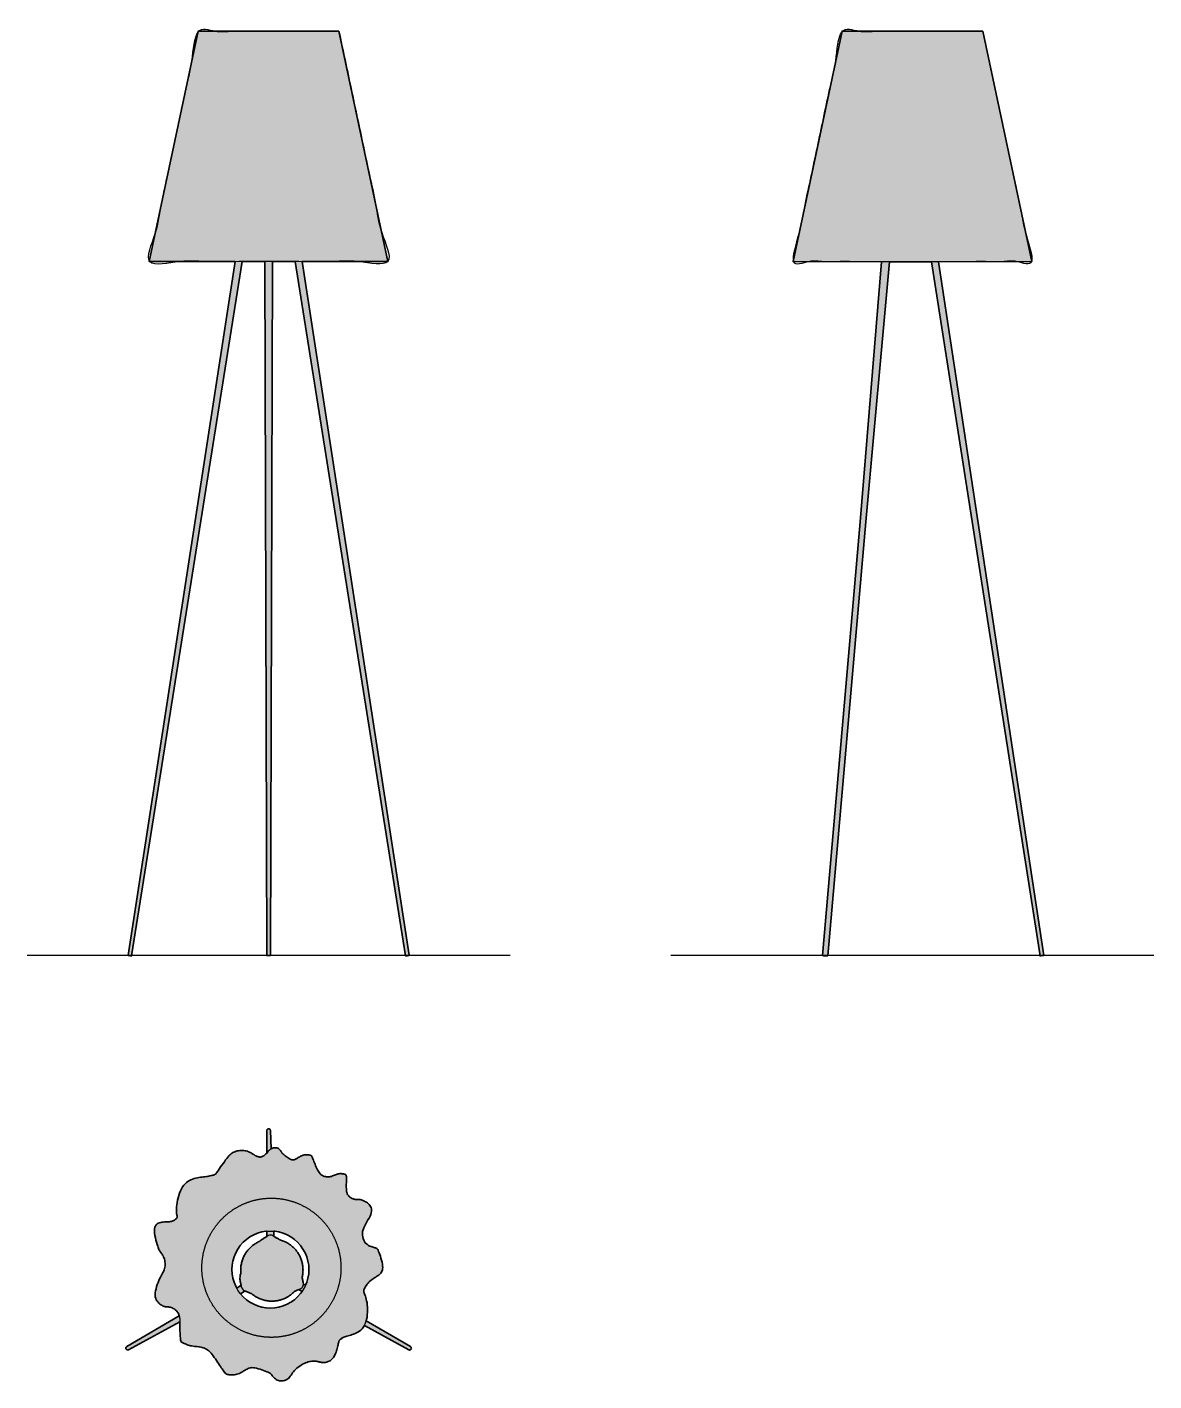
# Model space of a CAD drawing. Header units: millimetres. Extents: x 67 to 2239, y 62 to 2670.
import ezdxf

# ---------------------------------------------------------------- set-up
doc = ezdxf.new("R2010")
doc.units = ezdxf.units.MM
doc.layers.add('Blocks', color=7, linetype='Continuous')
doc.layers.add('Blocks$Fill', color=7, linetype='Continuous', true_color=0xffffff)
for name, color, linetype, lineweight, true_color in [('Blocks$Inner', 7, 'Continuous', 25, 0x007f00), ('Blocks$Outline', 7, 'Continuous', 35, 0xff3f3f), ('Groud', 7, 'Continuous', 25, 0x243775)]:
    doc.layers.add(name, color=color, linetype=linetype, lineweight=lineweight, true_color=true_color)

# ---------------------------------------------------------------- blocks, each defined once
blk = doc.blocks.new('Rosy Angelis Floor Lamp Top')
at = {"layer": 'Blocks$Fill'}
h = blk.add_hatch(color=256, dxfattribs=at)
h.paths.add_polyline_path([(274.6, 386.9), (273.4, 422.6), (273.2, 423.5), (272.7, 424.3), (272.1, 424.9), (271.3, 425.4), (270.4, 425.6), (269.5, 425.6), (268.6, 425.4), (267.8, 424.9), (267.2, 424.3), (266.7, 423.5), (266.5, 422.7), (266.5, 421.8), (266.5, 379.4), (263.3, 376), (261.9, 374.7), (260.5, 373.6), (259.1, 372.8), (257.8, 372.2), (256.5, 371.7), (255.2, 371.5), (254, 371.3), (252.7, 371.4), (251.5, 371.5), (250.3, 371.8), (249.1, 372.1), (247.9, 372.5), (246.8, 373), (245.8, 373.4), (244.9, 373.9), (244.1, 374.4), (243.4, 374.8), (242.8, 375.1), (242.3, 375.4), (239.7, 377.2), (237.6, 378.4), (236.3, 379.2), (234.7, 380), (233, 380.9), (231.1, 381.7), (229, 382.4), (226.9, 383.1), (224.5, 383.6), (222.1, 383.9), (219.6, 384), (217.1, 384), (214.6, 383.9), (212, 383.5), (209.6, 383.1), (207.2, 382.5), (205, 381.7), (202.9, 380.9), (200.9, 379.8), (199, 378.6), (197.1, 377.2), (195.3, 375.5), (193.3, 373.5), (191.4, 371.3), (189.3, 368.7), (187, 365.7), (182.2, 359), (170.2, 341.6), (169, 340.1), (168.1, 339), (167.2, 338.2), (166.4, 337.6), (165.6, 337.2), (164.7, 336.9), (163.6, 336.6), (160.7, 335.9), (156.9, 335.1), (152.4, 334.2), (147.3, 333.4), (135.7, 331.9), (132.6, 331.3), (129.5, 330.7), (126.4, 329.8), (123.3, 328.8), (120.2, 327.5), (117.2, 326), (114.4, 324.3), (111.6, 322.2), (108.9, 319.7), (106.4, 317), (104.1, 313.8), (101.9, 310.3), (100, 306.3), (98.3, 302), (96.8, 297.5), (95.5, 292.9), (94.4, 288.3), (93.6, 283.8), (92.9, 279.5), (92.5, 275.6), (92.2, 272.2), (92.2, 269.1), (92.3, 266.5), (92.5, 264.2), (92.7, 262.2), (93, 260.6), (93.3, 259.2), (93.7, 257.1), (93.8, 256.4), (93.8, 255.8), (93.7, 255.3), (93.6, 254.9), (93.3, 254.4), (92.8, 253.9), (92.2, 253.3), (91.5, 252.6), (90.6, 251.7), (89.6, 250.9), (88.4, 250), (87.1, 249.2), (85.6, 248.4), (84, 247.8), (82.3, 247.2), (80.4, 246.9), (78.3, 246.7), (76.2, 246.6), (69.2, 246.3), (66.8, 246.2), (64.3, 245.9), (61.9, 245.4), (59.5, 244.7), (57.3, 243.8), (55.2, 242.5), (53.4, 240.8), (51.9, 238.6), (50.8, 236), (50.2, 232.8), (50, 229), (50.3, 224.8), (50.9, 220.4), (51.8, 215.8), (52.8, 211.3), (53.9, 207.1), (55, 203.2), (56.1, 199.8), (56.9, 197.1), (57.7, 195), (58.3, 193.4), (58.9, 192.1), (59.5, 191.1), (60.2, 190.2), (60.9, 189.3), (62.5, 187.2), (63.5, 185.8), (64.5, 184.3), (65.6, 182.6), (66.7, 180.8), (67.6, 178.8), (68.5, 176.6), (69.3, 174.4), (69.8, 172), (70.2, 169.5), (70.5, 167), (70.5, 164.4), (70.4, 161.9), (70.1, 159.3), (69.5, 156.8), (68.8, 154.4), (67.9, 152.1), (66.9, 149.7), (65.7, 147.4), (59.9, 136.8), (58.3, 133.5), (56.8, 129.9), (55.3, 126), (54, 121.9), (52.9, 117.8), (52, 113.6), (51.4, 109.6), (51.2, 105.8), (51.5, 102.2), (52.3, 99), (53.5, 96.1), (55, 93.7), (56.8, 91.5), (58.6, 89.7), (60.5, 88.1), (62.3, 86.8), (63.9, 85.8), (65.2, 85), (66.3, 84.4), (67.3, 83.9), (68.2, 83.6), (69.1, 83.3), (70, 83.2), (71, 83.1), (75, 82.8), (76.7, 82.6), (78.5, 82.3), (80.3, 81.9), (82.2, 81.4), (84, 80.8), (85.9, 79.9), (87.6, 78.9), (89.3, 77.8), (90.8, 76.5), (92.3, 75.1), (93.6, 73.5), (94.7, 72), (95.8, 70.3), (96.6, 68.7), (97.2, 67.1), (97.7, 65.4), (97.8, 65.2), (-3.5, 6.1), (-4.2, 5.5), (-4.7, 4.8), (-5.1, 4), (-5.2, 3.1), (-5, 2.2), (-4.7, 1.3), (-4.1, 0.6), (-3.4, 0), (-2.6, -0.3), (-1.7, -0.4), (-0.8, -0.3), (0, 0), (98.6, 54), (99.4, 29.2), (99.8, 23.1), (100, 20.8), (100.2, 19), (100.6, 17.6), (101, 16.5), (101.6, 15.6), (102.4, 14.9), (103.3, 14.3), (104.4, 13.7), (105.7, 13), (107.2, 12.3), (108.9, 11.5), (110.8, 10.7), (112.8, 9.9), (115, 9.2), (117.2, 8.5), (119.6, 7.9), (122, 7.4), (124.5, 7), (127, 6.7), (136.9, 5.6), (139.3, 5.2), (141.6, 4.6), (143.9, 4), (146.1, 3.2), (148.2, 2.2), (150.3, 1.1), (152.5, -0.4), (154.6, -2), (156.7, -4), (158.9, -6.3), (161, -8.9), (163.2, -11.7), (165.3, -14.6), (167.5, -17.6), (183.1, -40.6), (185.2, -43.5), (186.1, -44.6), (186.9, -45.5), (187.6, -46.2), (188.3, -46.7), (189.1, -47.1), (190, -47.3), (191.1, -47.5), (192.3, -47.7), (193.8, -47.9), (195.6, -48.1), (197.5, -48.2), (199.6, -48.2), (201.9, -48.2), (204.2, -48), (206.6, -47.6), (209, -47), (211.3, -46.2), (213.7, -45.3), (216, -44.1), (218.2, -42.9), (220.4, -41.7), (226.5, -38), (228.4, -37), (230.3, -36.1), (232.1, -35.3), (234.1, -34.8), (236.1, -34.4), (238.4, -34.3), (240.8, -34.4), (243.6, -34.8), (246.7, -35.4), (250, -36.3), (253.5, -37.3), (257, -38.5), (260.4, -39.7), (263.5, -41), (266.4, -42.2), (268.9, -43.3), (270.8, -44.2), (272.2, -45), (273.4, -45.7), (274.2, -46.4), (274.9, -47), (275.5, -47.8), (276.1, -48.6), (277.7, -50.7), (278.7, -52), (280, -53.3), (281.4, -54.7), (283, -56), (284.7, -57.2), (286.6, -58.2), (288.7, -59), (290.9, -59.6), (293.2, -59.9), (295.6, -59.9), (298, -59.6), (300.4, -59.1), (302.7, -58.3), (304.8, -57.3), (306.8, -56), (308.6, -54.5), (310.1, -52.8), (311.6, -50.9), (313.1, -48.8), (316.1, -44.5), (317.8, -42.3), (319.7, -40), (322, -37.8), (324.4, -35.6), (327, -33.4), (329.8, -31.4), (332.7, -29.6), (335.5, -27.9), (338.4, -26.4), (341.2, -25.1), (343.9, -24.1), (346.4, -23.3), (348.8, -22.8), (351, -22.4), (353, -22.1), (354.8, -22), (356.4, -21.9), (357.8, -21.9), (359.8, -21.9), (360.6, -21.9), (361.3, -22), (362, -22.1), (362.8, -22.2), (363.6, -22.4), (368.7, -23.6), (370.4, -23.9), (372.1, -24.1), (374, -24.3), (375.8, -24.4), (377.7, -24.3), (379.6, -24.1), (381.5, -23.8), (383.3, -23.3), (385, -22.7), (386.7, -21.9), (388.3, -21), (389.9, -20), (391.3, -18.8), (392.7, -17.5), (393.9, -16.1), (395.1, -14.5), (396.2, -12.8), (397.2, -10.9), (398.1, -9), (399, -6.8), (399.9, -4.6), (400.6, -2.2), (401.4, 0.3), (402.1, 2.8), (403.8, 9.8), (405, 14.9), (405.3, 15.9), (405.6, 16.8), (405.9, 17.4), (406.2, 17.9), (406.5, 18.3), (406.9, 18.8), (407.5, 19.3), (408.1, 19.9), (408.9, 20.5), (409.8, 21.2), (410.8, 22), (412, 22.8), (413.4, 23.5), (415, 24.3), (416.7, 25), (418.7, 25.7), (420.9, 26.4), (431, 29.4), (433.7, 30.3), (436.5, 31.4), (439.4, 32.7), (442.2, 34.2), (444.9, 36), (447.5, 38), (450, 40.4), (452.3, 43.1), (454.4, 46.3), (454.6, 46.7), (539.9, 0), (540.7, -0.3), (541.6, -0.4), (542.5, -0.3), (543.3, 0), (544.1, 0.6), (544.6, 1.3), (545, 2.2), (545.1, 3.1), (545, 4), (544.6, 4.8), (544.1, 5.5), (543.4, 6.1), (458.1, 55.9), (458.7, 58.2), (459.6, 62.9), (460.2, 67.7), (460.5, 72.6), (460.6, 77.4), (460.4, 82), (460.1, 86.5), (459.6, 90.5), (458.9, 94.2), (458.1, 97.6), (457.3, 100.6), (456.4, 103.3), (455.6, 105.7), (453.7, 110.9), (453.4, 112), (453.2, 113), (453.2, 113.8), (453.3, 114.7), (453.6, 115.5), (454, 116.6), (454.7, 117.8), (455.4, 119.2), (456.3, 120.9), (457.4, 122.7), (458.7, 124.7), (460.1, 126.6), (461.7, 128.6), (463.4, 130.6), (465.3, 132.4), (467.4, 134.1), (469.6, 135.7), (471.9, 137.3), (478.8, 141.6), (480.9, 143), (482.9, 144.5), (484.6, 146), (486.1, 147.6), (487.4, 149.4), (488.4, 151.3), (489.2, 153.5), (489.6, 155.9), (489.8, 158.7), (489.7, 161.7), (489.2, 165.2), (488.5, 168.9), (487.6, 172.7), (486.5, 176.6), (485.4, 180.3), (484.2, 183.8), (483.1, 187), (482, 189.6), (481, 191.7), (480.2, 193.3), (479.3, 194.5), (478.3, 195.3), (477.3, 195.9), (476.2, 196.3), (474.8, 196.6), (471.5, 197.5), (469.5, 198.2), (467.3, 199), (465, 200), (462.7, 201.2), (460.4, 202.7), (458.3, 204.4), (456.3, 206.4), (454.6, 208.8), (453.2, 211.4), (452.1, 214.3), (451.3, 217.4), (450.8, 220.7), (450.8, 224.1), (451.2, 227.7), (452.1, 231.4), (453.5, 235.1), (455.2, 238.9), (457.2, 242.7), (459.4, 246.5), (463.6, 253.8), (465.4, 257.3), (466.8, 260.6), (467.8, 263.7), (468.3, 266.6), (468.3, 269.3), (468, 271.9), (467.4, 274.2), (466.4, 276.3), (465.2, 278.3), (463.8, 280.1), (462.1, 281.6), (460.4, 283.1), (458.5, 284.3), (456.7, 285.4), (454.8, 286.4), (453.1, 287.2), (451.5, 287.8), (450.1, 288.4), (449, 288.8), (448, 289.1), (447.2, 289.3), (446.4, 289.4), (445.7, 289.5), (445, 289.5), (444.2, 289.5), (441.1, 289.5), (439.8, 289.5), (438.5, 289.6), (437, 289.8), (435.6, 290), (434.1, 290.4), (432.6, 290.8), (431.1, 291.5), (429.7, 292.2), (428.4, 293), (427.1, 293.9), (425.9, 294.9), (424.8, 296), (423.8, 297.1), (423, 298.2), (422.2, 299.3), (421.6, 300.5), (421.1, 301.8), (420.6, 303.1), (420.3, 304.7), (420.1, 306.4), (419.9, 308.4), (419.8, 310.7), (419.7, 313.2), (419.7, 318.9), (419.8, 331.9), (419.8, 333.6), (419.6, 335), (419.4, 336), (419.1, 336.8), (418.6, 337.4), (418, 337.9), (417.2, 338.2), (416.3, 338.4), (415.3, 338.7), (414, 338.9), (412.7, 339.2), (411.2, 339.3), (409.6, 339.4), (407.9, 339.4), (406.1, 339.2), (404.3, 338.9), (402.4, 338.5), (400.6, 337.8), (398.7, 337.1), (392.9, 334.9), (391, 334.2), (389, 333.7), (387, 333.4), (385, 333.2), (383.1, 333.2), (381.2, 333.3), (379.3, 333.7), (377.4, 334.2), (375.7, 334.8), (374, 335.7), (372.4, 336.7), (370.9, 337.8), (369.5, 339.2), (368.1, 340.8), (366.8, 342.6), (365.6, 344.5), (364.3, 346.7), (363.1, 349.1), (361.8, 351.8), (360.6, 354.5), (358.2, 360.2), (353.8, 371.3), (353.2, 372.5), (352.6, 373.4), (352.1, 374.1), (351.4, 374.6), (350.7, 374.9), (349.9, 375.1), (349, 375.3), (347.9, 375.4), (346.6, 375.6), (345.2, 375.7), (343.6, 375.8), (341.9, 375.7), (340.2, 375.6), (338.5, 375.4), (336.7, 375), (335, 374.4), (333.3, 373.7), (331.6, 372.9), (330, 372), (328.4, 371.1), (322.8, 367.6), (321.5, 367), (320.3, 366.5), (319, 366.1), (317.7, 365.9), (316.4, 366), (314.9, 366.2), (313.3, 366.7), (311.5, 367.5), (309.6, 368.5), (307.6, 369.7), (305.6, 371), (303.7, 372.3), (302, 373.6), (300.3, 374.9), (299, 376), (297.9, 376.9), (297.1, 377.6), (296.5, 378.3), (296, 378.8), (295.7, 379.4), (295.3, 379.9), (294.1, 382), (293.5, 382.9), (292.8, 383.9), (292, 384.9), (291, 385.9), (290, 386.8), (288.8, 387.6), (287.5, 388.3), (286, 388.8), (284.5, 389.2), (282.9, 389.3), (281.2, 389.3), (279.5, 389), (277.7, 388.5), (276, 387.7)], flags=0)
h.paths.add_polyline_path([(224.8, 113.4), (231, 110.6), (231.5, 110.4), (233.4, 109.5), (233.6, 109.5), (234, 109.3), (234.4, 109.2), (235.4, 108.8), (237, 108.4), (237.6, 107.8), (239, 106.7), (240.5, 105.5), (242.1, 104.4), (243.6, 103.3), (245.3, 102.3), (246.9, 101.4), (248.6, 100.5), (250.4, 99.6), (252.1, 98.8), (253.9, 98), (255.8, 97.4), (257.7, 96.7), (259.6, 96.1), (261.5, 95.6), (263.5, 95.1), (265.4, 94.7), (267.3, 94.4), (269.3, 94.2), (271.2, 94), (273.1, 93.8), (275.1, 93.8), (277, 93.7), (278.9, 93.8), (280.8, 93.9), (282.7, 94.1), (284.6, 94.3), (286.4, 94.6), (288.3, 95), (290.1, 95.4), (291.9, 95.8), (293.7, 96.3), (295.5, 96.9), (297.3, 97.5), (299, 98.2), (300.7, 99), (302.4, 99.7), (304.1, 100.6), (305.7, 101.5), (307.3, 102.4), (308.9, 103.4), (310.4, 104.4), (311.9, 105.5), (313.4, 106.6), (314.9, 107.8), (316.3, 109), (317.6, 110.3), (319, 111.6), (319.5, 112.2), (320.1, 112.4), (328.1, 116.1), (334.5, 112.6), (331.4, 108.3), (325.9, 102.1), (319.7, 96.6), (312.9, 91.7), (305.6, 87.7), (297.9, 84.5), (289.9, 82.2), (281.7, 80.8), (273.4, 80.4), (265.1, 80.8), (256.8, 82.2), (248.8, 84.5), (241.2, 87.7), (233.9, 91.7), (227.1, 96.6), (220.9, 102.1), (215.9, 107.7)], flags=0)
h.paths.add_polyline_path([(266.8, 218.6), (258.7, 213.5), (258.6, 213.4), (256.8, 212.3), (256.6, 212.2), (256.5, 212.1), (256.5, 212.1), (255.1, 211.1), (253.5, 209.7), (252.8, 209), (251.7, 208.6), (250.1, 207.8), (248.4, 207), (246.8, 206.1), (245.2, 205.1), (243.6, 204.1), (242, 203.1), (240.5, 202), (239, 200.9), (237.6, 199.7), (236.2, 198.5), (234.8, 197.2), (233.5, 195.9), (232.2, 194.6), (230.9, 193.2), (229.7, 191.7), (228.5, 190.2), (227.4, 188.7), (226.3, 187.1), (225.3, 185.5), (224.3, 183.9), (223.4, 182.2), (222.5, 180.5), (221.7, 178.7), (220.9, 177), (220.2, 175.1), (219.5, 173.3), (218.9, 171.4), (218.3, 169.5), (217.8, 167.5), (217.4, 165.6), (217, 163.6), (216.7, 161.7), (216.5, 159.7), (216.3, 157.8), (216.2, 155.9), (216.2, 154), (216.3, 150.1), (216.4, 148.2), (216.5, 147.9), (216.5, 147.8), (216.5, 147.8), (216.5, 147.7), (216.5, 147.7), (216.5, 147.6), (216.5, 147.6), (216.5, 147.5), (216.4, 147.4), (216.4, 147.4), (216.1, 146.5), (216.1, 146.4), (216.1, 146.3), (216, 145.9), (215.4, 143.8), (215, 141.9), (214.8, 140.4), (214.7, 138.2), (214.7, 136), (214.9, 134), (214.9, 133.9), (214.9, 133.8), (214.9, 133.7), (215.2, 131.5), (215.7, 129.4), (215.8, 129.1), (216.1, 128), (216.8, 124.3), (208.5, 118.7), (206.5, 122.4), (203.3, 130.1), (201, 138.1), (199.6, 146.3), (199.1, 154.6), (199.6, 162.9), (201, 171.1), (203.3, 179.1), (206.5, 186.8), (210.5, 194.1), (215.3, 200.9), (220.9, 207.1), (227.1, 212.7), (233.9, 217.5), (241.2, 221.5), (248.8, 224.7), (256.8, 227), (265.1, 228.4), (266.7, 228.5)], flags=0)
h.paths.add_polyline_path([(337.1, 126.6), (337.1, 126.6), (336.8, 128.9), (336.5, 130.5), (334.6, 139.8), (334.6, 140), (335.1, 142), (335.4, 143.9), (335.7, 145.8), (335.9, 147.8), (336.1, 149.7), (336.2, 151.7), (336.3, 153.6), (336.2, 155.5), (336.1, 157.4), (336, 159.3), (335.8, 161.2), (335.5, 163), (335.2, 164.9), (334.8, 166.7), (334.4, 168.6), (333.9, 170.4), (333.4, 172.2), (332.8, 173.9), (332.1, 175.7), (331.4, 177.4), (330.7, 179.1), (329.8, 180.8), (329, 182.4), (328.1, 184), (327.1, 185.6), (326.1, 187.2), (325, 188.7), (323.9, 190.2), (322.8, 191.7), (321.6, 193.1), (320.3, 194.5), (319, 195.9), (317.7, 197.2), (316.3, 198.5), (314.9, 199.7), (313.4, 200.9), (311.9, 202), (310.4, 203.1), (308.8, 204.2), (307.2, 205.2), (305.5, 206.2), (303.8, 207.1), (302.1, 207.9), (300.3, 208.7), (298.5, 209.5), (296.7, 210.2), (294.8, 210.8), (292.9, 211.4), (292.4, 211.6), (292.2, 211.7), (291.4, 212), (291, 212.3), (290.5, 212.5), (290.1, 212.7), (289.7, 213), (288.9, 213.5), (287.4, 214.3), (286.5, 214.8), (280.2, 218.6), (279.9, 228.5), (281.7, 228.4), (289.9, 227), (297.9, 224.7), (305.6, 221.5), (312.9, 217.5), (319.7, 212.7), (325.9, 207.1), (331.4, 200.9), (336.2, 194.1), (340.3, 186.8), (343.5, 179.1), (345.8, 171.1), (347.2, 162.9), (347.6, 154.6), (347.2, 146.3), (345.8, 138.1), (343.5, 130.1), (341, 124.3)], flags=0)
at = {"layer": 'Blocks$Inner'}
for points in [[(274.6, 386.9), (273.4, 422.6), (273.2, 423.5), (272.7, 424.3), (272.1, 424.9), (271.3, 425.4), (270.4, 425.6), (269.5, 425.6), (268.6, 425.4), (267.8, 424.9), (267.2, 424.3), (266.7, 423.5), (266.5, 422.7), (266.5, 421.8), (266.5, 379.4)], [(266.7, 228.5), (266.8, 218.6)], [(280.2, 218.6), (279.9, 228.5)], [(216.8, 124.3), (208.5, 118.7)], [(215.9, 107.7), (224.8, 113.4)], [(328.1, 116.1), (334.5, 112.6)], [(341, 124.3), (337.1, 126.6)], [(98.6, 54), (0, 0), (-0.8, -0.3), (-1.7, -0.4), (-2.6, -0.3), (-3.4, 0), (-4.1, 0.6), (-4.7, 1.3), (-5, 2.2), (-5.2, 3.1), (-5.1, 4), (-4.7, 4.8), (-4.2, 5.5), (-3.5, 6.1), (97.8, 65.2)], [(454.6, 46.7), (539.9, 0), (540.7, -0.3), (541.6, -0.4), (542.5, -0.3), (543.3, 0), (544.1, 0.6), (544.6, 1.3), (545, 2.2), (545.1, 3.1), (545, 4), (544.6, 4.8), (544.1, 5.5), (543.4, 6.1), (458.1, 55.9)]]:
    blk.add_lwpolyline(points, dxfattribs=at)
for points in [[(50.2, 232.8), (50, 229), (50.3, 224.8), (50.9, 220.4), (51.8, 215.8), (52.8, 211.3), (53.9, 207.1), (55, 203.2), (56.1, 199.8), (56.9, 197.1), (57.7, 195), (58.3, 193.4), (58.9, 192.1), (59.5, 191.1), (60.2, 190.2), (60.9, 189.3), (61.6, 188.3), (62.5, 187.2), (63.5, 185.8), (64.5, 184.3), (65.6, 182.6), (66.7, 180.8), (67.6, 178.8), (68.5, 176.6), (69.3, 174.4), (69.8, 172), (70.2, 169.5), (70.5, 167), (70.5, 164.4), (70.4, 161.9), (70.1, 159.3), (69.5, 156.8), (68.8, 154.4), (67.9, 152.1), (66.9, 149.7), (65.7, 147.4), (64.3, 145), (62.9, 142.5), (61.4, 139.7), (59.9, 136.8), (58.3, 133.5), (56.8, 129.9), (55.3, 126), (54, 121.9), (52.9, 117.8), (52, 113.6), (51.4, 109.6), (51.2, 105.8), (51.5, 102.2), (52.3, 99), (53.5, 96.1), (55, 93.7), (56.8, 91.5), (58.6, 89.7), (60.5, 88.1), (62.3, 86.8), (63.9, 85.8), (65.2, 85), (66.3, 84.4), (67.3, 83.9), (68.2, 83.6), (69.1, 83.3), (70, 83.2), (71, 83.1), (72.2, 83), (73.5, 82.9), (75, 82.8), (76.7, 82.6), (78.5, 82.3), (80.3, 81.9), (82.2, 81.4), (84, 80.8), (85.9, 79.9), (87.6, 78.9), (89.3, 77.8), (90.8, 76.5), (92.3, 75.1), (93.6, 73.5), (94.7, 72), (95.8, 70.3), (96.6, 68.7), (97.2, 67.1), (97.7, 65.4), (98.1, 63.7), (98.3, 61.7), (98.5, 59.6), (98.6, 57.2), (98.6, 54.6), (98.7, 51.5), (98.7, 48.1), (98.8, 44.4), (98.9, 40.5), (99.1, 36.6), (99.2, 32.8), (99.4, 29.2), (99.6, 25.9), (99.8, 23.1), (100, 20.8), (100.2, 19), (100.6, 17.6), (101, 16.5), (101.6, 15.6), (102.4, 14.9), (103.3, 14.3), (104.4, 13.7), (105.7, 13), (107.2, 12.3), (108.9, 11.5), (110.8, 10.7), (112.8, 9.9), (115, 9.2), (117.2, 8.5), (119.6, 7.9), (122, 7.4), (124.5, 7), (127, 6.7), (129.5, 6.5), (132, 6.2), (134.5, 5.9), (136.9, 5.6), (139.3, 5.2), (141.6, 4.6), (143.9, 4), (146.1, 3.2), (148.2, 2.2), (150.3, 1.1), (152.5, -0.4), (154.6, -2), (156.7, -4), (158.9, -6.3), (161, -8.9), (163.2, -11.7), (165.3, -14.6), (167.5, -17.6), (169.5, -20.7), (171.6, -23.7), (173.5, -26.6), (175.4, -29.4), (177.1, -32), (178.8, -34.5), (180.4, -36.7), (181.8, -38.8), (183.1, -40.6), (184.2, -42.2), (185.2, -43.5), (186.1, -44.6), (186.9, -45.5), (187.6, -46.2), (188.3, -46.7), (189.1, -47.1), (190, -47.3), (191.1, -47.5), (192.3, -47.7), (193.8, -47.9), (195.6, -48.1), (197.5, -48.2), (199.6, -48.2), (201.9, -48.2), (204.2, -48), (206.6, -47.6), (209, -47), (211.3, -46.2), (213.7, -45.3), (216, -44.1), (218.2, -42.9), (220.4, -41.7), (222.5, -40.4), (224.6, -39.2), (226.5, -38), (228.4, -37), (230.3, -36.1), (232.1, -35.3), (234.1, -34.8), (236.1, -34.4), (238.4, -34.3), (240.8, -34.4), (243.6, -34.8), (246.7, -35.4), (250, -36.3), (253.5, -37.3), (257, -38.5), (260.4, -39.7), (263.5, -41), (266.4, -42.2), (268.9, -43.3), (270.8, -44.2), (272.2, -45), (273.4, -45.7), (274.2, -46.4), (274.9, -47), (275.5, -47.8), (276.1, -48.6), (276.8, -49.6), (277.7, -50.7), (278.7, -52), (280, -53.3), (281.4, -54.7), (283, -56), (284.7, -57.2), (286.6, -58.2), (288.7, -59), (290.9, -59.6), (293.2, -59.9), (295.6, -59.9), (298, -59.6), (300.4, -59.1), (302.7, -58.3), (304.8, -57.3), (306.8, -56), (308.6, -54.5), (310.1, -52.8), (311.6, -50.9), (313.1, -48.8), (314.5, -46.7), (316.1, -44.5), (317.8, -42.3), (319.7, -40), (322, -37.8), (324.4, -35.6), (327, -33.4), (329.8, -31.4), (332.7, -29.6), (335.5, -27.9), (338.4, -26.4), (341.2, -25.1), (343.9, -24.1), (346.4, -23.3), (348.8, -22.8), (351, -22.4), (353, -22.1), (354.8, -22), (356.4, -21.9), (357.8, -21.9), (358.9, -21.9), (359.8, -21.9), (360.6, -21.9), (361.3, -22), (362, -22.1), (362.8, -22.2), (363.6, -22.4), (364.6, -22.7), (365.8, -23), (367.2, -23.3), (368.7, -23.6), (370.4, -23.9), (372.1, -24.1), (374, -24.3), (375.8, -24.4), (377.7, -24.3), (379.6, -24.1), (381.5, -23.8), (383.3, -23.3), (385, -22.7), (386.7, -21.9), (388.3, -21), (389.9, -20), (391.3, -18.8), (392.7, -17.5), (393.9, -16.1), (395.1, -14.5), (396.2, -12.8), (397.2, -10.9), (398.1, -9), (399, -6.8), (399.9, -4.6), (400.6, -2.2), (401.4, 0.3), (402.1, 2.8), (402.7, 5.3), (403.3, 7.6), (403.8, 9.8), (404.2, 11.8), (404.7, 13.5), (405, 14.9), (405.3, 15.9), (405.6, 16.8), (405.9, 17.4), (406.2, 17.9), (406.5, 18.3), (406.9, 18.8), (407.5, 19.3), (408.1, 19.9), (408.9, 20.5), (409.8, 21.2), (410.8, 22), (412, 22.8), (413.4, 23.5), (415, 24.3), (416.7, 25), (418.7, 25.7), (420.9, 26.4), (423.2, 27), (425.7, 27.7), (428.3, 28.5), (431, 29.4), (433.7, 30.3), (436.5, 31.4), (439.4, 32.7), (442.2, 34.2), (444.9, 36), (447.5, 38), (450, 40.4), (452.3, 43.1), (454.4, 46.3), (456.2, 49.8), (457.6, 53.9), (458.7, 58.2), (459.6, 62.9), (460.2, 67.7), (460.5, 72.6), (460.6, 77.4), (460.4, 82), (460.1, 86.5), (459.6, 90.5), (458.9, 94.2), (458.1, 97.6), (457.3, 100.6), (456.4, 103.3), (455.6, 105.7), (454.8, 107.7), (454.2, 109.5), (453.7, 110.9), (453.4, 112), (453.2, 113), (453.2, 113.8), (453.3, 114.7), (453.6, 115.5), (454, 116.6), (454.7, 117.8), (455.4, 119.2), (456.3, 120.9), (457.4, 122.7), (458.7, 124.7), (460.1, 126.6), (461.7, 128.6), (463.4, 130.6), (465.3, 132.4), (467.4, 134.1), (469.6, 135.7), (471.9, 137.3), (474.2, 138.7), (476.5, 140.2), (478.8, 141.6), (480.9, 143), (482.9, 144.5), (484.6, 146), (486.1, 147.6), (487.4, 149.4), (488.4, 151.3), (489.2, 153.5), (489.6, 155.9), (489.8, 158.7), (489.7, 161.7), (489.2, 165.2), (488.5, 168.9), (487.6, 172.7), (486.5, 176.6), (485.4, 180.3), (484.2, 183.8), (483.1, 187), (482, 189.6), (481, 191.7), (480.2, 193.3), (479.3, 194.5), (478.3, 195.3), (477.3, 195.9), (476.2, 196.3), (474.8, 196.6), (473.3, 197), (471.5, 197.5), (469.5, 198.2), (467.3, 199), (465, 200), (462.7, 201.2), (460.4, 202.7), (458.3, 204.4), (456.3, 206.4), (454.6, 208.8), (453.2, 211.4), (452.1, 214.3), (451.3, 217.4), (450.8, 220.7), (450.8, 224.1), (451.2, 227.7), (452.1, 231.4), (453.5, 235.1), (455.2, 238.9), (457.2, 242.7), (459.4, 246.5), (461.5, 250.2), (463.6, 253.8), (465.4, 257.3), (466.8, 260.6), (467.8, 263.7), (468.3, 266.6), (468.3, 269.3), (468, 271.9), (467.4, 274.2), (466.4, 276.3), (465.2, 278.3), (463.8, 280.1), (462.1, 281.6), (460.4, 283.1), (458.5, 284.3), (456.7, 285.4), (454.8, 286.4), (453.1, 287.2), (451.5, 287.8), (450.1, 288.4), (449, 288.8), (448, 289.1), (447.2, 289.3), (446.4, 289.4), (445.7, 289.5), (445, 289.5), (444.2, 289.5), (443.3, 289.5), (442.3, 289.5), (441.1, 289.5), (439.8, 289.5), (438.5, 289.6), (437, 289.8), (435.6, 290), (434.1, 290.4), (432.6, 290.8), (431.1, 291.5), (429.7, 292.2), (428.4, 293), (427.1, 293.9), (425.9, 294.9), (424.8, 296), (423.8, 297.1), (423, 298.2), (422.2, 299.3), (421.6, 300.5), (421.1, 301.8), (420.6, 303.1), (420.3, 304.7), (420.1, 306.4), (419.9, 308.4), (419.8, 310.7), (419.7, 313.2), (419.7, 316), (419.7, 318.9), (419.8, 321.8), (419.8, 324.7), (419.8, 327.4), (419.8, 329.8), (419.8, 331.9), (419.8, 333.6), (419.6, 335), (419.4, 336), (419.1, 336.8), (418.6, 337.4), (418, 337.9), (417.2, 338.2), (416.3, 338.4), (415.3, 338.7), (414, 338.9), (412.7, 339.2), (411.2, 339.3), (409.6, 339.4), (407.9, 339.4), (406.1, 339.2), (404.3, 338.9), (402.4, 338.5), (400.6, 337.8), (398.7, 337.1), (396.8, 336.4), (394.8, 335.6), (392.9, 334.9), (391, 334.2), (389, 333.7), (387, 333.4), (385, 333.2), (383.1, 333.2), (381.2, 333.3), (379.3, 333.7), (377.4, 334.2), (375.7, 334.8), (374, 335.7), (372.4, 336.7), (370.9, 337.8), (369.5, 339.2), (368.1, 340.8), (366.8, 342.6), (365.6, 344.5), (364.3, 346.7), (363.1, 349.1), (361.8, 351.8), (360.6, 354.5), (359.4, 357.4), (358.2, 360.2), (357.2, 362.9), (356.2, 365.5), (355.3, 367.8), (354.5, 369.7), (353.8, 371.3), (353.2, 372.5), (352.6, 373.4), (352.1, 374.1), (351.4, 374.6), (350.7, 374.9), (349.9, 375.1), (349, 375.3), (347.9, 375.4), (346.6, 375.6), (345.2, 375.7), (343.6, 375.8), (341.9, 375.7), (340.2, 375.6), (338.5, 375.4), (336.7, 375), (335, 374.4), (333.3, 373.7), (331.6, 372.9), (330, 372), (328.4, 371.1), (326.9, 370.2), (325.5, 369.3), (324.1, 368.4), (322.8, 367.6), (321.5, 367), (320.3, 366.5), (319, 366.1), (317.7, 365.9), (316.4, 366), (314.9, 366.2), (313.3, 366.7), (311.5, 367.5), (309.6, 368.5), (307.6, 369.7), (305.6, 371), (303.7, 372.3), (302, 373.6), (300.3, 374.9), (299, 376), (297.9, 376.9), (297.1, 377.6), (296.5, 378.3), (296, 378.8), (295.7, 379.4), (295.3, 379.9), (295, 380.5), (294.6, 381.2), (294.1, 382), (293.5, 382.9), (292.8, 383.9), (292, 384.9), (291, 385.9), (290, 386.8), (288.8, 387.6), (287.5, 388.3), (286, 388.8), (284.5, 389.2), (282.9, 389.3), (281.2, 389.3), (279.5, 389), (277.7, 388.5), (276, 387.7), (274.3, 386.7), (272.6, 385.5), (270.9, 384), (269.3, 382.4), (267.8, 380.8), (266.3, 379.1), (264.8, 377.5), (263.3, 376), (261.9, 374.7), (260.5, 373.6), (259.1, 372.8), (257.8, 372.2), (256.5, 371.7), (255.2, 371.5), (254, 371.3), (252.7, 371.4), (251.5, 371.5), (250.3, 371.8), (249.1, 372.1), (247.9, 372.5), (246.8, 373), (245.8, 373.4), (244.9, 373.9), (244.1, 374.4), (243.4, 374.8), (242.8, 375.1), (242.3, 375.4), (241.9, 375.7), (241.4, 376), (241, 376.3), (240.4, 376.7), (239.7, 377.2), (238.8, 377.7), (237.6, 378.4), (236.3, 379.2), (234.7, 380), (233, 380.9), (231.1, 381.7), (229, 382.4), (226.9, 383.1), (224.5, 383.6), (222.1, 383.9), (219.6, 384), (217.1, 384), (214.6, 383.9), (212, 383.5), (209.6, 383.1), (207.2, 382.5), (205, 381.7), (202.9, 380.9), (200.9, 379.8), (199, 378.6), (197.1, 377.2), (195.3, 375.5), (193.3, 373.5), (191.4, 371.3), (189.3, 368.7), (187, 365.7), (184.6, 362.4), (182.2, 359), (179.8, 355.6), (177.5, 352.2), (175.3, 349), (173.3, 346.1), (171.6, 343.6), (170.2, 341.6), (169, 340.1), (168.1, 339), (167.2, 338.2), (166.4, 337.6), (165.6, 337.2), (164.7, 336.9), (163.6, 336.6), (162.2, 336.3), (160.7, 335.9), (158.9, 335.5), (156.9, 335.1), (154.8, 334.7), (152.4, 334.2), (150, 333.8), (147.3, 333.4), (144.6, 333.1), (141.7, 332.7), (138.7, 332.3), (135.7, 331.9), (132.6, 331.3), (129.5, 330.7), (126.4, 329.8), (123.3, 328.8), (120.2, 327.5), (117.2, 326), (114.4, 324.3), (111.6, 322.2), (108.9, 319.7), (106.4, 317), (104.1, 313.8), (101.9, 310.3), (100, 306.3), (98.3, 302), (96.8, 297.5), (95.5, 292.9), (94.4, 288.3), (93.6, 283.8), (92.9, 279.5), (92.5, 275.6), (92.2, 272.2), (92.2, 269.1), (92.3, 266.5), (92.5, 264.2), (92.7, 262.2), (93, 260.6), (93.3, 259.2), (93.6, 258), (93.7, 257.1), (93.8, 256.4), (93.8, 255.8), (93.7, 255.3), (93.6, 254.9), (93.3, 254.4), (92.8, 253.9), (92.2, 253.3), (91.5, 252.6), (90.6, 251.7), (89.6, 250.9), (88.4, 250), (87.1, 249.2), (85.6, 248.4), (84, 247.8), (82.3, 247.2), (80.4, 246.9), (78.3, 246.7), (76.2, 246.6), (73.9, 246.5), (71.6, 246.4), (69.2, 246.3), (66.8, 246.2), (64.3, 245.9), (61.9, 245.4), (59.5, 244.7), (57.3, 243.8), (55.2, 242.5), (53.4, 240.8), (51.9, 238.6), (50.8, 236)], [(141.3, 157.4), (141.3, 158.5), (141.3, 159.7), (141.3, 160.9), (141.3, 162.1), (141.4, 163.2), (141.4, 164.4), (141.5, 165.6), (141.6, 166.8), (141.6, 167.9), (141.7, 169.1), (141.8, 170.3), (142, 171.5), (142.1, 172.6), (142.2, 173.8), (142.4, 175), (142.5, 176.2), (142.7, 177.3), (142.9, 178.5), (143, 179.7), (143.2, 180.9), (143.5, 182), (143.7, 183.2), (143.9, 184.4), (144.1, 185.5), (144.4, 186.7), (144.7, 187.9), (144.9, 189), (145.2, 190.2), (145.5, 191.4), (145.8, 192.5), (146.1, 193.7), (146.5, 194.8), (146.8, 196), (147.1, 197.2), (147.5, 198.3), (147.9, 199.5), (148.2, 200.6), (148.6, 201.7), (149, 202.9), (149.5, 204), (149.9, 205.2), (150.3, 206.3), (150.8, 207.4), (151.2, 208.6), (151.7, 209.7), (152.2, 210.8), (152.7, 212), (153.2, 213.1), (153.7, 214.2), (154.2, 215.3), (154.7, 216.4), (155.3, 217.5), (155.8, 218.7), (156.4, 219.8), (157, 220.9), (157.6, 222), (158.2, 223.1), (158.8, 224.1), (159.4, 225.2), (160.1, 226.3), (160.7, 227.4), (161.3, 228.5), (162, 229.5), (162.7, 230.6), (163.4, 231.6), (164.1, 232.7), (164.8, 233.7), (165.5, 234.7), (166.2, 235.8), (166.9, 236.8), (167.6, 237.8), (168.4, 238.8), (169.1, 239.8), (169.9, 240.7), (170.6, 241.7), (171.4, 242.7), (172.2, 243.6), (173, 244.6), (173.8, 245.5), (174.6, 246.4), (175.4, 247.3), (176.2, 248.2), (177, 249.1), (177.8, 250), (178.7, 250.9), (179.5, 251.8), (180.4, 252.6), (181.2, 253.5), (182.1, 254.4), (183, 255.2), (183.8, 256), (184.7, 256.8), (185.6, 257.6), (186.5, 258.4), (187.4, 259.2), (188.3, 260), (189.2, 260.8), (190.1, 261.6), (191.1, 262.3), (192, 263.1), (192.9, 263.8), (193.9, 264.5), (194.8, 265.3), (195.8, 266), (196.7, 266.7), (197.7, 267.4), (198.7, 268), (199.6, 268.7), (200.6, 269.4), (201.6, 270), (202.6, 270.7), (203.6, 271.3), (204.6, 272), (205.6, 272.6), (206.6, 273.2), (207.6, 273.8), (208.7, 274.4), (209.7, 275), (210.7, 275.5), (211.7, 276.1), (212.8, 276.6), (213.8, 277.2), (214.9, 277.7), (215.9, 278.3), (217, 278.8), (218, 279.3), (219.1, 279.8), (220.2, 280.3), (221.2, 280.7), (222.3, 281.2), (223.4, 281.7), (224.5, 282.1), (225.5, 282.6), (226.6, 283), (227.7, 283.4), (228.8, 283.8), (229.9, 284.2), (231, 284.6), (232.1, 285), (233.2, 285.4), (234.4, 285.7), (235.5, 286.1), (236.6, 286.4), (237.7, 286.8), (238.8, 287.1), (240, 287.4), (241.1, 287.7), (242.2, 288), (243.3, 288.3), (244.5, 288.5), (245.6, 288.8), (246.8, 289.1), (247.9, 289.3), (249, 289.5), (250.2, 289.8), (251.3, 290), (252.5, 290.2), (253.6, 290.4), (254.8, 290.6), (256, 290.7), (257.1, 290.9), (258.3, 291.1), (259.4, 291.2), (260.6, 291.3), (261.8, 291.5), (262.9, 291.6), (264.1, 291.7), (265.3, 291.8), (266.4, 291.9), (267.6, 291.9), (268.8, 292), (269.9, 292), (271.1, 292.1), (272.3, 292.1), (273.5, 292.1), (274.6, 292.1), (275.8, 292.2), (277, 292.1), (278.2, 292.1), (279.3, 292.1), (280.5, 292.1), (281.7, 292), (282.9, 291.9), (284, 291.9), (285.2, 291.8), (286.4, 291.7), (287.6, 291.6), (288.7, 291.5), (289.9, 291.4), (291.1, 291.2), (292.3, 291.1), (293.4, 290.9), (294.6, 290.8), (295.8, 290.6), (297, 290.4), (298.1, 290.2), (299.3, 290), (300.5, 289.8), (301.6, 289.5), (302.8, 289.3), (304, 289), (305.2, 288.8), (306.3, 288.5), (307.5, 288.2), (308.6, 287.9), (309.8, 287.6), (311, 287.3), (312.1, 287), (313.3, 286.6), (314.4, 286.3), (315.6, 285.9), (316.7, 285.6), (317.9, 285.2), (319, 284.8), (320.2, 284.4), (321.3, 284), (322.5, 283.6), (323.6, 283.1), (324.7, 282.7), (325.9, 282.2), (327, 281.7), (328.1, 281.3), (329.2, 280.8), (330.4, 280.3), (331.5, 279.8), (332.6, 279.2), (333.7, 278.7), (334.8, 278.2), (335.9, 277.6), (337, 277), (338.1, 276.4), (339.2, 275.9), (340.3, 275.3), (341.4, 274.6), (342.5, 274), (343.6, 273.4), (344.7, 272.7), (345.7, 272.1), (346.8, 271.4), (347.9, 270.8), (348.9, 270.1), (349.9, 269.4), (351, 268.7), (352, 268), (353, 267.3), (354, 266.5), (355, 265.8), (356, 265.1), (357, 264.3), (358, 263.6), (359, 262.8), (359.9, 262), (360.9, 261.2), (361.8, 260.5), (362.8, 259.7), (363.7, 258.9), (364.6, 258.1), (365.5, 257.2), (366.4, 256.4), (367.3, 255.6), (368.2, 254.8), (369.1, 253.9), (369.9, 253.1), (370.8, 252.2), (371.6, 251.3), (372.5, 250.5), (373.3, 249.6), (374.1, 248.7), (374.9, 247.8), (375.7, 246.9), (376.5, 246), (377.3, 245.1), (378.1, 244.2), (378.8, 243.3), (379.6, 242.4), (380.3, 241.4), (381.1, 240.5), (381.8, 239.6), (382.5, 238.6), (383.2, 237.7), (383.9, 236.7), (384.6, 235.7), (385.3, 234.8), (386, 233.8), (386.7, 232.8), (387.3, 231.8), (388, 230.8), (388.6, 229.8), (389.2, 228.8), (389.9, 227.8), (390.5, 226.8), (391.1, 225.8), (391.7, 224.8), (392.2, 223.8), (392.8, 222.7), (393.4, 221.7), (393.9, 220.7), (394.5, 219.6), (395, 218.6), (395.5, 217.5), (396, 216.5), (396.6, 215.4), (397, 214.3), (397.5, 213.3), (398, 212.2), (398.5, 211.1), (398.9, 210.1), (399.4, 209), (399.8, 207.9), (400.3, 206.8), (400.7, 205.7), (401.1, 204.6), (401.5, 203.5), (401.9, 202.4), (402.3, 201.3), (402.6, 200.2), (403, 199.1), (403.4, 198), (403.7, 196.9), (404, 195.7), (404.4, 194.6), (404.7, 193.5), (405, 192.4), (405.3, 191.2), (405.5, 190.1), (405.8, 189), (406.1, 187.8), (406.3, 186.7), (406.6, 185.5), (406.8, 184.4), (407, 183.2), (407.3, 182.1), (407.5, 180.9), (407.7, 179.8), (407.8, 178.6), (408, 177.5), (408.2, 176.3), (408.3, 175.2), (408.5, 174), (408.6, 172.8), (408.7, 171.7), (408.8, 170.5), (409, 169.3), (409, 168.2), (409.1, 167), (409.2, 165.8), (409.3, 164.7), (409.3, 163.5), (409.4, 162.3), (409.4, 161.2), (409.4, 160), (409.4, 158.8), (409.4, 157.6), (409.4, 156.5), (409.4, 155.3), (409.4, 154.1), (409.3, 152.9), (409.3, 151.8), (409.2, 150.6), (409.1, 149.4), (409.1, 148.2), (409, 147), (408.9, 145.9), (408.8, 144.7), (408.6, 143.5), (408.5, 142.3), (408.4, 141.2), (408.2, 140), (408, 138.8), (407.9, 137.6), (407.7, 136.5), (407.5, 135.3), (407.3, 134.1), (407, 133), (406.8, 131.8), (406.6, 130.6), (406.3, 129.5), (406.1, 128.3), (405.8, 127.1), (405.5, 126), (405.2, 124.8), (404.9, 123.6), (404.6, 122.5), (404.3, 121.3), (403.9, 120.2), (403.6, 119), (403.2, 117.9), (402.8, 116.7), (402.5, 115.6), (402.1, 114.4), (401.7, 113.3), (401.3, 112.1), (400.8, 111), (400.4, 109.8), (399.9, 108.7), (399.5, 107.6), (399, 106.4), (398.5, 105.3), (398.1, 104.2), (397.5, 103.1), (397, 102), (396.5, 100.8), (396, 99.7), (395.4, 98.6), (394.9, 97.5), (394.3, 96.4), (393.7, 95.3), (393.1, 94.2), (392.5, 93.1), (391.9, 92), (391.3, 90.9), (390.7, 89.9), (390, 88.8), (389.4, 87.7), (388.7, 86.6), (388, 85.6), (387.3, 84.5), (386.7, 83.5), (386, 82.5), (385.2, 81.4), (384.5, 80.4), (383.8, 79.4), (383.1, 78.4), (382.3, 77.4), (381.6, 76.4), (380.8, 75.4), (380.1, 74.5), (379.3, 73.5), (378.5, 72.6), (377.7, 71.6), (376.9, 70.7), (376.1, 69.7), (375.3, 68.8), (374.5, 67.9), (373.7, 67), (372.9, 66.1), (372, 65.2), (371.2, 64.4), (370.3, 63.5), (369.5, 62.7), (368.6, 61.8), (367.7, 61), (366.9, 60.1), (366, 59.3), (365.1, 58.5), (364.2, 57.7), (363.3, 56.9), (362.4, 56.1), (361.5, 55.4), (360.6, 54.6), (359.6, 53.8), (358.7, 53.1), (357.8, 52.4), (356.8, 51.6), (355.9, 50.9), (354.9, 50.2), (354, 49.5), (353, 48.8), (352, 48.1), (351.1, 47.4), (350.1, 46.8), (349.1, 46.1), (348.1, 45.5), (347.1, 44.8), (346.1, 44.2), (345.1, 43.6), (344.1, 43), (343.1, 42.4), (342.1, 41.8), (341, 41.2), (340, 40.6), (339, 40.1), (337.9, 39.5), (336.9, 39), (335.8, 38.4), (334.8, 37.9), (333.7, 37.4), (332.7, 36.9), (331.6, 36.4), (330.6, 35.9), (329.5, 35.4), (328.4, 35), (327.3, 34.5), (326.2, 34), (325.2, 33.6), (324.1, 33.2), (323, 32.8), (321.9, 32.3), (320.8, 31.9), (319.7, 31.6), (318.6, 31.2), (317.5, 30.8), (316.4, 30.4), (315.2, 30.1), (314.1, 29.7), (313, 29.4), (311.9, 29.1), (310.8, 28.8), (309.6, 28.5), (308.5, 28.2), (307.4, 27.9), (306.2, 27.6), (305.1, 27.4), (304, 27.1), (302.8, 26.9), (301.7, 26.6), (300.5, 26.4), (299.4, 26.2), (298.2, 26), (297.1, 25.8), (295.9, 25.6), (294.8, 25.4), (293.6, 25.3), (292.4, 25.1), (291.3, 25), (290.1, 24.8), (289, 24.7), (287.8, 24.6), (286.6, 24.5), (285.5, 24.4), (284.3, 24.3), (283.1, 24.2), (281.9, 24.2), (280.8, 24.1), (279.6, 24.1), (278.4, 24), (277.3, 24), (276.1, 24), (274.9, 24), (273.7, 24), (272.6, 24), (271.4, 24.1), (270.2, 24.1), (269, 24.2), (267.8, 24.2), (266.7, 24.3), (265.5, 24.4), (264.3, 24.5), (263.1, 24.6), (262, 24.7), (260.8, 24.8), (259.6, 24.9), (258.4, 25.1), (257.3, 25.2), (256.1, 25.4), (254.9, 25.6), (253.7, 25.8), (252.6, 26), (251.4, 26.2), (250.2, 26.4), (249.1, 26.6), (247.9, 26.9), (246.7, 27.1), (245.6, 27.4), (244.4, 27.7), (243.2, 27.9), (242.1, 28.2), (240.9, 28.5), (239.8, 28.9), (238.6, 29.2), (237.4, 29.5), (236.3, 29.9), (235.1, 30.2), (234, 30.6), (232.8, 31), (231.7, 31.4), (230.5, 31.8), (229.4, 32.2), (228.3, 32.6), (227.1, 33), (226, 33.5), (224.9, 33.9), (223.7, 34.4), (222.6, 34.9), (221.5, 35.4), (220.3, 35.9), (219.2, 36.4), (218.1, 36.9), (217, 37.5), (215.9, 38), (214.8, 38.6), (213.7, 39.1), (212.6, 39.7), (211.5, 40.3), (210.4, 40.9), (209.3, 41.5), (208.2, 42.1), (207.1, 42.8), (206.1, 43.4), (205, 44.1), (203.9, 44.7), (202.9, 45.4), (201.8, 46.1), (200.8, 46.8), (199.7, 47.5), (198.7, 48.2), (197.7, 48.9), (196.7, 49.6), (195.7, 50.4), (194.7, 51.1), (193.7, 51.9), (192.7, 52.6), (191.7, 53.4), (190.8, 54.1), (189.8, 54.9), (188.9, 55.7), (187.9, 56.5), (187, 57.3), (186.1, 58.1), (185.2, 58.9), (184.3, 59.7), (183.4, 60.6), (182.5, 61.4), (181.7, 62.3), (180.8, 63.1), (179.9, 64), (179.1, 64.8), (178.2, 65.7), (177.4, 66.6), (176.6, 67.4), (175.8, 68.3), (175, 69.2), (174.2, 70.1), (173.4, 71), (172.6, 71.9), (171.9, 72.9), (171.1, 73.8), (170.4, 74.7), (169.6, 75.7), (168.9, 76.6), (168.2, 77.5), (167.5, 78.5), (166.8, 79.5), (166.1, 80.4), (165.4, 81.4), (164.7, 82.4), (164, 83.4), (163.4, 84.3), (162.7, 85.3), (162.1, 86.3), (161.5, 87.3), (160.9, 88.3), (160.2, 89.3), (159.6, 90.4), (159.1, 91.4), (158.5, 92.4), (157.9, 93.4), (157.3, 94.5), (156.8, 95.5), (156.2, 96.5), (155.7, 97.6), (155.2, 98.6), (154.7, 99.7), (154.2, 100.8), (153.7, 101.8), (153.2, 102.9), (152.7, 104), (152.2, 105), (151.8, 106.1), (151.3, 107.2), (150.9, 108.3), (150.5, 109.4), (150, 110.5), (149.6, 111.6), (149.2, 112.6), (148.8, 113.8), (148.4, 114.9), (148.1, 116), (147.7, 117.1), (147.4, 118.2), (147, 119.3), (146.7, 120.4), (146.4, 121.6), (146, 122.7), (145.7, 123.8), (145.4, 124.9), (145.2, 126.1), (144.9, 127.2), (144.6, 128.3), (144.4, 129.5), (144.1, 130.6), (143.9, 131.8), (143.7, 132.9), (143.5, 134.1), (143.3, 135.2), (143.1, 136.4), (142.9, 137.5), (142.7, 138.7), (142.5, 139.8), (142.4, 141), (142.2, 142.2), (142.1, 143.3), (142, 144.5), (141.9, 145.7), (141.8, 146.8), (141.7, 148), (141.6, 149.2), (141.5, 150.3), (141.4, 151.5), (141.4, 152.7), (141.4, 153.8), (141.3, 155), (141.3, 156.2)], [(199.1, 154.6), (199.6, 162.9), (201, 171.1), (203.3, 179.1), (206.5, 186.8), (210.5, 194.1), (215.3, 200.9), (220.9, 207.1), (227.1, 212.7), (233.9, 217.5), (241.2, 221.5), (248.8, 224.7), (256.8, 227), (265.1, 228.4), (273.4, 228.9), (281.7, 228.4), (289.9, 227), (297.9, 224.7), (305.6, 221.5), (312.9, 217.5), (319.7, 212.7), (325.9, 207.1), (331.4, 200.9), (336.2, 194.1), (340.3, 186.8), (343.5, 179.1), (345.8, 171.1), (347.2, 162.9), (347.6, 154.6), (347.2, 146.3), (345.8, 138.1), (343.5, 130.1), (340.3, 122.4), (336.2, 115.1), (331.4, 108.3), (325.9, 102.1), (319.7, 96.6), (312.9, 91.7), (305.6, 87.7), (297.9, 84.5), (289.9, 82.2), (281.7, 80.8), (273.4, 80.4), (265.1, 80.8), (256.8, 82.2), (248.8, 84.5), (241.2, 87.7), (233.9, 91.7), (227.1, 96.6), (220.9, 102.1), (215.3, 108.3), (210.5, 115.1), (206.5, 122.4), (203.3, 130.1), (201, 138.1), (199.6, 146.3)], [(216.2, 154), (216.2, 152), (216.3, 150.1), (216.4, 148.2), (216.5, 147.9), (216.5, 147.8), (216.5, 147.8), (216.5, 147.7), (216.5, 147.7), (216.5, 147.6), (216.5, 147.6), (216.5, 147.5), (216.4, 147.4), (216.4, 147.4), (216.1, 146.5), (216.1, 146.4), (216.1, 146.3), (216, 145.9), (215.4, 143.8), (215, 141.9), (214.8, 140.4), (214.7, 138.2), (214.7, 136), (214.9, 134), (214.9, 133.9), (214.9, 133.8), (214.9, 133.7), (215.2, 131.5), (215.7, 129.4), (215.8, 129.1), (216.1, 128), (216.3, 126.8), (216.5, 125.7), (216.8, 124.5), (217, 123.3), (217.2, 122.1), (217.7, 120), (218.7, 118), (220, 116.3), (221.7, 114.9), (223.6, 113.9), (224.7, 113.5), (225.7, 113), (226.7, 112.5), (227.8, 112.1), (228.8, 111.6), (229.9, 111.1), (230.9, 110.7), (231, 110.6), (231.5, 110.4), (233.4, 109.5), (233.6, 109.5), (234, 109.3), (234.4, 109.2), (235.4, 108.8), (237, 108.4), (237.6, 107.8), (239, 106.7), (240.5, 105.5), (242.1, 104.4), (243.6, 103.3), (245.3, 102.3), (246.9, 101.4), (248.6, 100.5), (250.4, 99.6), (252.1, 98.8), (253.9, 98), (255.8, 97.4), (257.7, 96.7), (259.6, 96.1), (261.5, 95.6), (263.5, 95.1), (265.4, 94.7), (267.3, 94.4), (269.3, 94.2), (271.2, 94), (273.1, 93.8), (275.1, 93.8), (277, 93.7), (278.9, 93.8), (280.8, 93.9), (282.7, 94.1), (284.6, 94.3), (286.4, 94.6), (288.3, 95), (290.1, 95.4), (291.9, 95.8), (293.7, 96.3), (295.5, 96.9), (297.3, 97.5), (299, 98.2), (300.7, 99), (302.4, 99.7), (304.1, 100.6), (305.7, 101.5), (307.3, 102.4), (308.9, 103.4), (310.4, 104.4), (311.9, 105.5), (313.4, 106.6), (314.9, 107.8), (316.3, 109), (317.6, 110.3), (319, 111.6), (319.5, 112.2), (320.1, 112.4), (321.4, 113), (322.7, 113.6), (324, 114.2), (325.3, 114.8), (326.7, 115.4), (328, 116.1), (329.3, 116.7), (330.6, 117.3), (331.9, 117.9), (333.7, 119.1), (335.1, 120.7), (336.2, 122.6), (336.9, 124.7), (337.1, 126.6), (336.8, 128.9), (336.5, 130.5), (336.2, 132.1), (335.8, 133.7), (335.5, 135.3), (335.2, 136.9), (334.8, 138.5), (334.6, 139.8), (334.6, 140), (335.1, 142), (335.4, 143.9), (335.7, 145.8), (335.9, 147.8), (336.1, 149.7), (336.2, 151.7), (336.3, 153.6), (336.2, 155.5), (336.1, 157.4), (336, 159.3), (335.8, 161.2), (335.5, 163), (335.2, 164.9), (334.8, 166.7), (334.4, 168.6), (333.9, 170.4), (333.4, 172.2), (332.8, 173.9), (332.1, 175.7), (331.4, 177.4), (330.7, 179.1), (329.8, 180.8), (329, 182.4), (328.1, 184), (327.1, 185.6), (326.1, 187.2), (325, 188.7), (323.9, 190.2), (322.8, 191.7), (321.6, 193.1), (320.3, 194.5), (319, 195.9), (317.7, 197.2), (316.3, 198.5), (314.9, 199.7), (313.4, 200.9), (311.9, 202), (310.4, 203.1), (308.8, 204.2), (307.2, 205.2), (305.5, 206.2), (303.8, 207.1), (302.1, 207.9), (300.3, 208.7), (298.5, 209.5), (296.7, 210.2), (294.8, 210.8), (293.4, 211.3), (292.9, 211.4), (292.4, 211.6), (292.2, 211.7), (292, 211.8), (291.8, 211.9), (291.4, 212), (291, 212.3), (290.5, 212.5), (290.1, 212.7), (289.7, 213), (288.9, 213.5), (287.4, 214.3), (286.5, 214.8), (285.5, 215.4), (284.6, 216), (283.6, 216.5), (282.7, 217.1), (281.7, 217.7), (280.8, 218.2), (279.8, 218.8), (278.9, 219.3), (277.9, 219.9), (275.9, 220.7), (273.9, 221), (271.7, 220.8), (269.5, 220.2), (267.6, 219.2), (266.5, 218.5), (265.4, 217.8), (264.3, 217.1), (263.2, 216.4), (262.1, 215.7), (261, 214.9), (259.9, 214.2), (258.8, 213.5), (258.7, 213.5), (258.6, 213.4), (256.8, 212.3), (256.6, 212.2), (256.5, 212.1), (256.5, 212.1), (255.1, 211.1), (253.5, 209.7), (252.8, 209), (251.7, 208.6), (250.1, 207.8), (248.4, 207), (246.8, 206.1), (245.2, 205.1), (243.6, 204.1), (242, 203.1), (240.5, 202), (239, 200.9), (237.6, 199.7), (236.2, 198.5), (234.8, 197.2), (233.5, 195.9), (232.2, 194.6), (230.9, 193.2), (229.7, 191.7), (228.5, 190.2), (227.4, 188.7), (226.3, 187.1), (225.3, 185.5), (224.3, 183.9), (223.4, 182.2), (222.5, 180.5), (221.7, 178.7), (220.9, 177), (220.2, 175.1), (219.5, 173.3), (218.9, 171.4), (218.3, 169.5), (217.8, 167.5), (217.4, 165.6), (217, 163.6), (216.7, 161.7), (216.5, 159.7), (216.3, 157.8), (216.2, 155.9)]]:
    blk.add_lwpolyline(points, close=True, dxfattribs=at)
at = {"layer": 'Blocks$Outline'}
for points in [[(274.6, 386.9), (273.4, 422.6), (273.2, 423.5), (272.7, 424.3), (272.1, 424.9), (271.3, 425.4), (270.4, 425.6), (269.5, 425.6), (268.6, 425.4), (267.8, 424.9), (267.2, 424.3), (266.7, 423.5), (266.5, 422.7), (266.5, 421.8)], [(266.5, 421.8), (266.5, 379.4)], [(266.5, 379.4), (266.3, 379.1), (264.8, 377.5), (263.3, 376), (261.9, 374.7), (260.5, 373.6), (259.1, 372.8), (257.8, 372.2), (256.5, 371.7), (255.2, 371.5), (254, 371.3), (252.7, 371.4), (251.5, 371.5), (250.3, 371.8), (249.1, 372.1), (247.9, 372.5), (246.8, 373), (245.8, 373.4), (244.9, 373.9), (244.1, 374.4), (243.4, 374.8), (242.8, 375.1), (242.3, 375.4), (241.9, 375.7), (241.4, 376), (241, 376.3), (240.4, 376.7), (239.7, 377.2), (238.8, 377.7), (237.6, 378.4), (236.3, 379.2), (234.7, 380), (233, 380.9), (231.1, 381.7), (229, 382.4), (226.9, 383.1), (224.5, 383.6), (222.1, 383.9), (219.6, 384), (217.1, 384), (214.6, 383.9), (212, 383.5), (209.6, 383.1), (207.2, 382.5), (205, 381.7), (202.9, 380.9), (200.9, 379.8), (199, 378.6), (197.1, 377.2), (195.3, 375.5), (193.3, 373.5), (191.4, 371.3), (189.3, 368.7), (187, 365.7), (184.6, 362.4), (182.2, 359), (179.8, 355.6), (177.5, 352.2), (175.3, 349), (173.3, 346.1), (171.6, 343.6), (170.2, 341.6), (169, 340.1), (168.1, 339), (167.2, 338.2), (166.4, 337.6), (165.6, 337.2), (164.7, 336.9), (163.6, 336.6), (162.2, 336.3), (160.7, 335.9), (158.9, 335.5), (156.9, 335.1), (154.8, 334.7), (152.4, 334.2), (150, 333.8), (147.3, 333.4), (144.6, 333.1), (141.7, 332.7), (138.7, 332.3), (135.7, 331.9), (132.6, 331.3), (129.5, 330.7), (126.4, 329.8), (123.3, 328.8), (120.2, 327.5), (117.2, 326), (114.4, 324.3), (111.6, 322.2), (108.9, 319.7), (106.4, 317), (104.1, 313.8), (101.9, 310.3), (100, 306.3), (98.3, 302), (96.8, 297.5), (95.5, 292.9), (94.4, 288.3), (93.6, 283.8), (92.9, 279.5), (92.5, 275.6), (92.2, 272.2), (92.2, 269.1), (92.3, 266.5), (92.5, 264.2), (92.7, 262.2), (93, 260.6), (93.3, 259.2), (93.6, 258), (93.7, 257.1), (93.8, 256.4), (93.8, 255.8), (93.7, 255.3), (93.6, 254.9), (93.3, 254.4), (92.8, 253.9), (92.2, 253.3), (91.5, 252.6), (90.6, 251.7), (89.6, 250.9), (88.4, 250), (87.1, 249.2), (85.6, 248.4), (84, 247.8), (82.3, 247.2), (80.4, 246.9), (78.3, 246.7), (76.2, 246.6), (73.9, 246.5), (71.6, 246.4), (69.2, 246.3), (66.8, 246.2), (64.3, 245.9), (61.9, 245.4), (59.5, 244.7), (57.3, 243.8), (55.2, 242.5), (53.4, 240.8), (51.9, 238.6), (50.8, 236), (50.2, 232.8)], [(458.1, 55.9), (458.7, 58.2), (459.6, 62.9), (460.2, 67.7), (460.5, 72.6), (460.6, 77.4), (460.4, 82), (460.1, 86.5), (459.6, 90.5), (458.9, 94.2), (458.1, 97.6), (457.3, 100.6), (456.4, 103.3), (455.6, 105.7), (454.8, 107.7), (454.2, 109.5), (453.7, 110.9), (453.4, 112), (453.2, 113), (453.2, 113.8), (453.3, 114.7), (453.6, 115.5), (454, 116.6), (454.7, 117.8), (455.4, 119.2), (456.3, 120.9), (457.4, 122.7), (458.7, 124.7), (460.1, 126.6), (461.7, 128.6), (463.4, 130.6), (465.3, 132.4), (467.4, 134.1), (469.6, 135.7), (471.9, 137.3), (474.2, 138.7), (476.5, 140.2), (478.8, 141.6), (480.9, 143), (482.9, 144.5), (484.6, 146), (486.1, 147.6), (487.4, 149.4), (488.4, 151.3), (489.2, 153.5), (489.6, 155.9), (489.8, 158.7), (489.7, 161.7), (489.2, 165.2), (488.5, 168.9), (487.6, 172.7), (486.5, 176.6), (485.4, 180.3), (484.2, 183.8), (483.1, 187), (482, 189.6), (481, 191.7), (480.2, 193.3), (479.3, 194.5), (478.3, 195.3), (477.3, 195.9), (476.2, 196.3), (474.8, 196.6), (473.3, 197), (471.5, 197.5), (469.5, 198.2), (467.3, 199), (465, 200), (462.7, 201.2), (460.4, 202.7), (458.3, 204.4), (456.3, 206.4), (454.6, 208.8), (453.2, 211.4), (452.1, 214.3), (451.3, 217.4), (450.8, 220.7), (450.8, 224.1), (451.2, 227.7), (452.1, 231.4), (453.5, 235.1), (455.2, 238.9), (457.2, 242.7), (459.4, 246.5), (461.5, 250.2), (463.6, 253.8), (465.4, 257.3), (466.8, 260.6), (467.8, 263.7), (468.3, 266.6), (468.3, 269.3), (468, 271.9), (467.4, 274.2), (466.4, 276.3), (465.2, 278.3), (463.8, 280.1), (462.1, 281.6), (460.4, 283.1), (458.5, 284.3), (456.7, 285.4), (454.8, 286.4), (453.1, 287.2), (451.5, 287.8), (450.1, 288.4), (449, 288.8), (448, 289.1), (447.2, 289.3), (446.4, 289.4), (445.7, 289.5), (445, 289.5), (444.2, 289.5), (443.3, 289.5), (442.3, 289.5), (441.1, 289.5), (439.8, 289.5), (438.5, 289.6), (437, 289.8), (435.6, 290), (434.1, 290.4), (432.6, 290.8), (431.1, 291.5), (429.7, 292.2), (428.4, 293), (427.1, 293.9), (425.9, 294.9), (424.8, 296), (423.8, 297.1), (423, 298.2), (422.2, 299.3), (421.6, 300.5), (421.1, 301.8), (420.6, 303.1), (420.3, 304.7), (420.1, 306.4), (419.9, 308.4), (419.8, 310.7), (419.7, 313.2), (419.7, 316), (419.7, 318.9), (419.8, 321.8), (419.8, 324.7), (419.8, 327.4), (419.8, 329.8), (419.8, 331.9), (419.8, 333.6), (419.6, 335), (419.4, 336), (419.1, 336.8), (418.6, 337.4), (418, 337.9), (417.2, 338.2), (416.3, 338.4), (415.3, 338.7), (414, 338.9), (412.7, 339.2), (411.2, 339.3), (409.6, 339.4), (407.9, 339.4), (406.1, 339.2), (404.3, 338.9), (402.4, 338.5), (400.6, 337.8), (398.7, 337.1), (396.8, 336.4), (394.8, 335.6), (392.9, 334.9), (391, 334.2), (389, 333.7), (387, 333.4), (385, 333.2), (383.1, 333.2), (381.2, 333.3), (379.3, 333.7), (377.4, 334.2), (375.7, 334.8), (374, 335.7), (372.4, 336.7), (370.9, 337.8), (369.5, 339.2), (368.1, 340.8), (366.8, 342.6), (365.6, 344.5), (364.3, 346.7), (363.1, 349.1), (361.8, 351.8), (360.6, 354.5), (359.4, 357.4), (358.2, 360.2), (357.2, 362.9), (356.2, 365.5), (355.3, 367.8), (354.5, 369.7), (353.8, 371.3), (353.2, 372.5), (352.6, 373.4), (352.1, 374.1), (351.4, 374.6), (350.7, 374.9), (349.9, 375.1), (349, 375.3), (347.9, 375.4), (346.6, 375.6), (345.2, 375.7), (343.6, 375.8), (341.9, 375.7), (340.2, 375.6), (338.5, 375.4), (336.7, 375), (335, 374.4), (333.3, 373.7), (331.6, 372.9), (330, 372), (328.4, 371.1), (326.9, 370.2), (325.5, 369.3), (324.1, 368.4), (322.8, 367.6), (321.5, 367), (320.3, 366.5), (319, 366.1), (317.7, 365.9), (316.4, 366), (314.9, 366.2), (313.3, 366.7), (311.5, 367.5), (309.6, 368.5), (307.6, 369.7), (305.6, 371), (303.7, 372.3), (302, 373.6), (300.3, 374.9), (299, 376), (297.9, 376.9), (297.1, 377.6), (296.5, 378.3), (296, 378.8), (295.7, 379.4), (295.3, 379.9), (295, 380.5), (294.6, 381.2), (294.1, 382), (293.5, 382.9), (292.8, 383.9), (292, 384.9), (291, 385.9), (290, 386.8), (288.8, 387.6), (287.5, 388.3), (286, 388.8), (284.5, 389.2), (282.9, 389.3), (281.2, 389.3), (279.5, 389), (277.7, 388.5), (276, 387.7), (274.6, 386.9)], [(50.2, 232.8), (50, 229), (50.3, 224.8), (50.9, 220.4), (51.8, 215.8), (52.8, 211.3), (53.9, 207.1), (55, 203.2), (56.1, 199.8), (56.9, 197.1), (57.7, 195), (58.3, 193.4), (58.9, 192.1), (59.5, 191.1), (60.2, 190.2), (60.9, 189.3), (61.6, 188.3), (62.5, 187.2), (63.5, 185.8), (64.5, 184.3), (65.6, 182.6), (66.7, 180.8), (67.6, 178.8), (68.5, 176.6), (69.3, 174.4), (69.8, 172), (70.2, 169.5), (70.5, 167), (70.5, 164.4), (70.4, 161.9), (70.1, 159.3), (69.5, 156.8), (68.8, 154.4), (67.9, 152.1), (66.9, 149.7), (65.7, 147.4), (64.3, 145), (62.9, 142.5), (61.4, 139.7), (59.9, 136.8), (58.3, 133.5), (56.8, 129.9), (55.3, 126), (54, 121.9), (52.9, 117.8), (52, 113.6), (51.4, 109.6), (51.2, 105.8), (51.5, 102.2), (52.3, 99), (53.5, 96.1), (55, 93.7), (56.8, 91.5), (58.6, 89.7), (60.5, 88.1), (62.3, 86.8), (63.9, 85.8), (65.2, 85), (66.3, 84.4), (67.3, 83.9), (68.2, 83.6), (69.1, 83.3), (70, 83.2), (71, 83.1), (72.2, 83), (73.5, 82.9), (75, 82.8), (76.7, 82.6), (78.5, 82.3), (80.3, 81.9), (82.2, 81.4), (84, 80.8), (85.9, 79.9), (87.6, 78.9), (89.3, 77.8), (90.8, 76.5), (92.3, 75.1), (93.6, 73.5), (94.7, 72), (95.8, 70.3), (96.6, 68.7), (97.2, 67.1), (97.7, 65.4), (97.8, 65.2)], [(199.1, 154.6), (199.6, 162.9), (201, 171.1), (203.3, 179.1), (206.5, 186.8), (210.5, 194.1), (215.3, 200.9), (220.9, 207.1), (227.1, 212.7), (233.9, 217.5), (241.2, 221.5), (248.8, 224.7), (256.8, 227), (265.1, 228.4), (266.7, 228.5)], [(266.8, 218.6), (266.5, 218.5), (265.4, 217.8), (264.3, 217.1), (263.2, 216.4), (262.1, 215.7), (261, 214.9), (259.9, 214.2), (258.8, 213.5), (258.7, 213.5), (258.6, 213.4), (256.8, 212.3), (256.6, 212.2), (256.5, 212.1), (256.5, 212.1), (255.1, 211.1), (253.5, 209.7), (252.8, 209), (251.7, 208.6), (250.1, 207.8), (248.4, 207), (246.8, 206.1), (245.2, 205.1), (243.6, 204.1), (242, 203.1), (240.5, 202), (239, 200.9), (237.6, 199.7), (236.2, 198.5), (234.8, 197.2), (233.5, 195.9), (232.2, 194.6), (230.9, 193.2), (229.7, 191.7), (228.5, 190.2), (227.4, 188.7), (226.3, 187.1), (225.3, 185.5), (224.3, 183.9), (223.4, 182.2), (222.5, 180.5), (221.7, 178.7), (220.9, 177), (220.2, 175.1), (219.5, 173.3), (218.9, 171.4), (218.3, 169.5), (217.8, 167.5), (217.4, 165.6), (217, 163.6), (216.7, 161.7), (216.5, 159.7), (216.3, 157.8), (216.2, 155.9), (216.2, 154)], [(266.7, 228.5), (266.8, 218.6)], [(280.2, 218.6), (279.9, 228.5)], [(279.9, 228.5), (281.7, 228.4), (289.9, 227), (297.9, 224.7), (305.6, 221.5), (312.9, 217.5), (319.7, 212.7), (325.9, 207.1), (331.4, 200.9), (336.2, 194.1), (340.3, 186.8), (343.5, 179.1), (345.8, 171.1), (347.2, 162.9), (347.6, 154.6), (347.2, 146.3), (345.8, 138.1), (343.5, 130.1), (341, 124.3)], [(337.1, 126.6), (337.1, 126.6), (336.8, 128.9), (336.5, 130.5), (336.2, 132.1), (335.8, 133.7), (335.5, 135.3), (335.2, 136.9), (334.8, 138.5), (334.6, 139.8), (334.6, 140), (335.1, 142), (335.4, 143.9), (335.7, 145.8), (335.9, 147.8), (336.1, 149.7), (336.2, 151.7), (336.3, 153.6), (336.2, 155.5), (336.1, 157.4), (336, 159.3), (335.8, 161.2), (335.5, 163), (335.2, 164.9), (334.8, 166.7), (334.4, 168.6), (333.9, 170.4), (333.4, 172.2), (332.8, 173.9), (332.1, 175.7), (331.4, 177.4), (330.7, 179.1), (329.8, 180.8), (329, 182.4), (328.1, 184), (327.1, 185.6), (326.1, 187.2), (325, 188.7), (323.9, 190.2), (322.8, 191.7), (321.6, 193.1), (320.3, 194.5), (319, 195.9), (317.7, 197.2), (316.3, 198.5), (314.9, 199.7), (313.4, 200.9), (311.9, 202), (310.4, 203.1), (308.8, 204.2), (307.2, 205.2), (305.5, 206.2), (303.8, 207.1), (302.1, 207.9), (300.3, 208.7), (298.5, 209.5), (296.7, 210.2), (294.8, 210.8), (293.4, 211.3), (292.9, 211.4), (292.4, 211.6), (292.2, 211.7), (292, 211.8), (291.8, 211.9), (291.4, 212), (291, 212.3), (290.5, 212.5), (290.1, 212.7), (289.7, 213), (288.9, 213.5), (287.4, 214.3), (286.5, 214.8), (285.5, 215.4), (284.6, 216), (283.6, 216.5), (282.7, 217.1), (281.7, 217.7), (280.8, 218.2), (280.2, 218.6)], [(208.5, 118.7), (206.5, 122.4), (203.3, 130.1), (201, 138.1), (199.6, 146.3), (199.1, 154.6)], [(216.2, 154), (216.2, 152), (216.3, 150.1), (216.4, 148.2), (216.5, 147.9), (216.5, 147.8), (216.5, 147.8), (216.5, 147.7), (216.5, 147.7), (216.5, 147.6), (216.5, 147.6), (216.5, 147.5), (216.4, 147.4), (216.4, 147.4), (216.1, 146.5), (216.1, 146.4), (216.1, 146.3), (216, 145.9), (215.4, 143.8), (215, 141.9), (214.8, 140.4), (214.7, 138.2), (214.7, 136), (214.9, 134), (214.9, 133.9), (214.9, 133.8), (214.9, 133.7), (215.2, 131.5), (215.7, 129.4), (215.8, 129.1), (216.1, 128), (216.3, 126.8), (216.5, 125.7), (216.8, 124.5), (216.8, 124.3)], [(216.8, 124.3), (208.5, 118.7)], [(215.9, 107.7), (224.8, 113.4)], [(334.5, 112.6), (331.4, 108.3), (325.9, 102.1), (319.7, 96.6), (312.9, 91.7), (305.6, 87.7), (297.9, 84.5), (289.9, 82.2), (281.7, 80.8), (273.4, 80.4), (265.1, 80.8), (256.8, 82.2), (248.8, 84.5), (241.2, 87.7), (233.9, 91.7), (227.1, 96.6), (220.9, 102.1), (215.9, 107.7)], [(224.8, 113.4), (225.7, 113), (226.7, 112.5), (227.8, 112.1), (228.8, 111.6), (229.9, 111.1), (230.9, 110.7), (231, 110.6), (231.5, 110.4), (233.4, 109.5), (233.6, 109.5), (234, 109.3), (234.4, 109.2), (235.4, 108.8), (237, 108.4), (237.6, 107.8), (239, 106.7), (240.5, 105.5), (242.1, 104.4), (243.6, 103.3), (245.3, 102.3), (246.9, 101.4), (248.6, 100.5), (250.4, 99.6), (252.1, 98.8), (253.9, 98), (255.8, 97.4), (257.7, 96.7), (259.6, 96.1), (261.5, 95.6), (263.5, 95.1), (265.4, 94.7), (267.3, 94.4), (269.3, 94.2), (271.2, 94), (273.1, 93.8), (275.1, 93.8), (277, 93.7), (278.9, 93.8), (280.8, 93.9), (282.7, 94.1), (284.6, 94.3), (286.4, 94.6), (288.3, 95), (290.1, 95.4), (291.9, 95.8), (293.7, 96.3), (295.5, 96.9), (297.3, 97.5), (299, 98.2), (300.7, 99), (302.4, 99.7), (304.1, 100.6), (305.7, 101.5), (307.3, 102.4), (308.9, 103.4), (310.4, 104.4), (311.9, 105.5), (313.4, 106.6), (314.9, 107.8), (316.3, 109), (317.6, 110.3), (319, 111.6), (319.5, 112.2), (320.1, 112.4), (321.4, 113), (322.7, 113.6), (324, 114.2), (325.3, 114.8), (326.7, 115.4), (328, 116.1), (328.1, 116.1)], [(328.1, 116.1), (334.5, 112.6)], [(341, 124.3), (337.1, 126.6)], [(97.8, 65.2), (-3.5, 6.1), (-4.2, 5.5), (-4.7, 4.8), (-5.1, 4), (-5.2, 3.1), (-5, 2.2), (-4.7, 1.3), (-4.1, 0.6), (-3.4, 0), (-2.6, -0.3), (-1.7, -0.4), (-0.8, -0.3), (0, 0), (98.6, 54)], [(98.6, 54), (98.7, 51.5), (98.7, 48.1), (98.8, 44.4), (98.9, 40.5), (99.1, 36.6), (99.2, 32.8), (99.4, 29.2), (99.6, 25.9), (99.8, 23.1), (100, 20.8), (100.2, 19), (100.6, 17.6), (101, 16.5), (101.6, 15.6), (102.4, 14.9), (103.3, 14.3), (104.4, 13.7), (105.7, 13), (107.2, 12.3), (108.9, 11.5), (110.8, 10.7), (112.8, 9.9), (115, 9.2), (117.2, 8.5), (119.6, 7.9), (122, 7.4), (124.5, 7), (127, 6.7), (129.5, 6.5), (132, 6.2), (134.5, 5.9), (136.9, 5.6), (139.3, 5.2), (141.6, 4.6), (143.9, 4), (146.1, 3.2), (148.2, 2.2), (150.3, 1.1), (152.5, -0.4), (154.6, -2), (156.7, -4), (158.9, -6.3), (161, -8.9), (163.2, -11.7), (165.3, -14.6), (167.5, -17.6), (169.5, -20.7), (171.6, -23.7), (173.5, -26.6), (175.4, -29.4), (177.1, -32), (178.8, -34.5), (180.4, -36.7), (181.8, -38.8), (183.1, -40.6), (184.2, -42.2), (185.2, -43.5), (186.1, -44.6), (186.9, -45.5), (187.6, -46.2), (188.3, -46.7), (189.1, -47.1), (190, -47.3), (191.1, -47.5), (192.3, -47.7), (193.8, -47.9), (195.6, -48.1), (197.5, -48.2), (199.6, -48.2), (201.9, -48.2), (204.2, -48), (206.6, -47.6), (209, -47), (211.3, -46.2), (213.7, -45.3), (216, -44.1), (218.2, -42.9), (220.4, -41.7), (222.5, -40.4), (224.6, -39.2), (226.5, -38), (228.4, -37), (230.3, -36.1), (232.1, -35.3), (234.1, -34.8), (236.1, -34.4), (238.4, -34.3), (240.8, -34.4), (243.6, -34.8), (246.7, -35.4), (250, -36.3), (253.5, -37.3), (257, -38.5), (260.4, -39.7), (263.5, -41), (266.4, -42.2), (268.9, -43.3), (270.8, -44.2), (272.2, -45), (273.4, -45.7), (274.2, -46.4), (274.9, -47), (275.5, -47.8), (276.1, -48.6), (276.8, -49.6), (277.7, -50.7), (278.7, -52), (280, -53.3), (281.4, -54.7), (283, -56), (284.7, -57.2), (286.6, -58.2), (288.7, -59), (290.9, -59.6), (293.2, -59.9), (295.6, -59.9), (298, -59.6), (300.4, -59.1), (302.7, -58.3), (304.8, -57.3), (306.8, -56), (308.6, -54.5), (310.1, -52.8), (311.6, -50.9), (313.1, -48.8), (314.5, -46.7), (316.1, -44.5), (317.8, -42.3), (319.7, -40), (322, -37.8), (324.4, -35.6), (327, -33.4), (329.8, -31.4), (332.7, -29.6), (335.5, -27.9), (338.4, -26.4), (341.2, -25.1), (343.9, -24.1), (346.4, -23.3), (348.8, -22.8), (351, -22.4), (353, -22.1), (354.8, -22), (356.4, -21.9), (357.8, -21.9), (358.9, -21.9), (359.8, -21.9), (360.6, -21.9), (361.3, -22), (362, -22.1), (362.8, -22.2), (363.6, -22.4), (364.6, -22.7), (365.8, -23), (367.2, -23.3), (368.7, -23.6), (370.4, -23.9), (372.1, -24.1), (374, -24.3), (375.8, -24.4), (377.7, -24.3), (379.6, -24.1), (381.5, -23.8), (383.3, -23.3), (385, -22.7), (386.7, -21.9), (388.3, -21), (389.9, -20), (391.3, -18.8), (392.7, -17.5), (393.9, -16.1), (395.1, -14.5), (396.2, -12.8), (397.2, -10.9), (398.1, -9), (399, -6.8), (399.9, -4.6), (400.6, -2.2), (401.4, 0.3), (402.1, 2.8), (402.7, 5.3), (403.3, 7.6), (403.8, 9.8), (404.2, 11.8), (404.7, 13.5), (405, 14.9), (405.3, 15.9), (405.6, 16.8), (405.9, 17.4), (406.2, 17.9), (406.5, 18.3), (406.9, 18.8), (407.5, 19.3), (408.1, 19.9), (408.9, 20.5), (409.8, 21.2), (410.8, 22), (412, 22.8), (413.4, 23.5), (415, 24.3), (416.7, 25), (418.7, 25.7), (420.9, 26.4), (423.2, 27), (425.7, 27.7), (428.3, 28.5), (431, 29.4), (433.7, 30.3), (436.5, 31.4), (439.4, 32.7), (442.2, 34.2), (444.9, 36), (447.5, 38), (450, 40.4), (452.3, 43.1), (454.4, 46.3), (454.6, 46.7)], [(454.6, 46.7), (539.9, 0), (540.7, -0.3), (541.6, -0.4), (542.5, -0.3), (543.3, 0), (544.1, 0.6), (544.6, 1.3), (545, 2.2), (545.1, 3.1), (545, 4), (544.6, 4.8), (544.1, 5.5), (543.4, 6.1), (458.1, 55.9)]]:
    blk.add_lwpolyline(points, dxfattribs=at)
blk = doc.blocks.new('Rosy Angelis Floor Lamp Side')
at = {"layer": 'Blocks$Fill'}
blk.add_hatch(color=256, dxfattribs=at).paths.add_polyline_path([(601.2, 1781.1), (330, 1781.1), (235.6, 1336.9), (406.1, 1336.8), (292.6, 0.4), (292.7, 0.3), (293.1, 0.1), (293.6, 0), (294.3, -0.2), (295.2, -0.3), (296.1, -0.4), (297, -0.4), (297.8, -0.5), (298.5, -0.4), (299.1, -0.4), (299.1, -0.4), (300, -0.4), (300.8, -0.5), (301.6, -0.4), (302.1, -0.4), (302.5, -0.3), (302.6, -0.2), (375.8, 835.6), (421.5, 1336.8), (502.7, 1336.8), (711.9, -0.5), (712.1, -0.4), (718.7, 0.6), (718.7, 0.6), (516.1, 1336.8), (695.6, 1336.9)], flags=0)
at = {"layer": 'Blocks$Inner'}
for p, q in [((406.1, 1336.8, 8.3), (364.7, 835.5, 8.3)), ((375.8, 835.6, 8.3), (421.5, 1336.8, 8.3)), ((502.7, 1336.8, 8.3), (711.9, -0.5, 8.3)), ((718.7, 0.6, 8.3), (516.1, 1336.8, 8.3))]:
    blk.add_line(p, q, dxfattribs=at)
for points in [[(364.7, 835.5), (292.6, 0.4), (292.7, 0.3), (293.1, 0.1), (293.6, 0), (294.3, -0.2), (295.2, -0.3), (296.1, -0.4), (297, -0.4), (297.8, -0.5), (298.5, -0.4), (299.1, -0.4), (299.1, -0.4), (300, -0.4), (300.8, -0.5), (301.6, -0.4), (302.1, -0.4), (302.5, -0.3), (302.6, -0.2), (375.8, 835.6)], [(711.9, -0.5), (712.1, -0.4), (712.6, -0.3), (713.2, -0.3), (714, -0.1), (714.8, 0), (715.7, 0.1), (716.6, 0.3), (717.4, 0.4), (718, 0.5), (718.4, 0.6), (718.7, 0.6), (718.7, 0.6)]]:
    blk.add_lwpolyline(points, dxfattribs=at)
blk.add_open_spline([(601.2, 1781.1, 8.3), (695.6, 1336.9, 8.3), (465.6, 1336.8, 8.3), (235.6, 1336.9, 8.3), (330, 1781.1, 8.3), (601.2, 1781.1)], degree=1, knots=[0, 0, 454.13423, 684.13424, 914.134251, 1368.268481, 1637.269508, 1637.269508], dxfattribs=at)
at = {"layer": 'Blocks$Outline'}
for points in [[(601.2, 1781.1), (330, 1781.1), (235.6, 1336.9), (406.1, 1336.8)], [(516.1, 1336.8), (695.6, 1336.9), (601.2, 1781.1)], [(406.1, 1336.8), (364.7, 835.5), (292.6, 0.4), (292.7, 0.3), (293.1, 0.1), (293.6, 0), (294.3, -0.2), (295.2, -0.3), (296.1, -0.4), (297, -0.4), (297.8, -0.5), (298.5, -0.4), (299.1, -0.4), (299.1, -0.4), (300, -0.4), (300.8, -0.5), (301.6, -0.4), (302.1, -0.4), (302.5, -0.3), (302.6, -0.2), (375.8, 835.6), (421.5, 1336.8)], [(421.5, 1336.8), (465.6, 1336.8), (502.7, 1336.8)], [(502.7, 1336.8), (711.9, -0.5), (712.1, -0.4), (712.6, -0.3), (713.2, -0.3), (714, -0.1), (714.8, 0), (715.7, 0.1), (716.6, 0.3), (717.4, 0.4), (718, 0.5), (718.4, 0.6), (718.7, 0.6), (718.7, 0.6), (516.1, 1336.8)]]:
    blk.add_lwpolyline(points, dxfattribs=at)
blk = doc.blocks.new('Rosy Angelis Floor Lamp Front')
at = {"layer": 'Blocks$Fill'}
blk.add_hatch(color=256, dxfattribs=at).paths.add_polyline_path([(601.2, 1781.1), (330, 1781.1), (235.6, 1336.9), (401, 1336.9), (194.7, 0.7), (194.8, 0.6), (195.2, 0.4), (195.7, 0.3), (196.4, 0.1), (197.2, 0), (198.1, -0.2), (199, -0.3), (199.8, -0.4), (200.5, -0.4), (201.1, -0.5), (201.4, -0.4), (201.6, -0.4), (414.6, 1336.9), (458.2, 1336.9), (462.1, 0), (469.1, 0), (473, 1336.9), (516.6, 1336.9), (729.6, -0.4), (729.8, -0.4), (730.1, -0.5), (730.7, -0.4), (731.4, -0.4), (732.2, -0.3), (733.1, -0.2), (734, 0), (734.8, 0.1), (735.5, 0.3), (736, 0.4), (736.4, 0.6), (736.5, 0.7), (530.2, 1336.9), (695.6, 1336.9)], flags=0)
at = {"layer": 'Blocks$Inner'}
for p, q in [((194.7, 0.7, 8.3), (401, 1336.9, 8.3)), ((414.6, 1336.9, 8.3), (201.6, -0.4, 8.3)), ((458.2, 1336.9, 8.3), (462.1, 0, 8.3)), ((469.1, 0, 8.3), (473, 1336.9, 8.3)), ((516.6, 1336.9, 8.3), (729.6, -0.4, 8.3)), ((736.5, 0.7, 8.3), (530.2, 1336.9, 8.3)), ((462.1, 0, 8.3), (469.1, 0, 8.3))]:
    blk.add_line(p, q, dxfattribs=at)
for points in [[(201.6, -0.4), (201.4, -0.4), (201.1, -0.5), (200.5, -0.4), (199.8, -0.4), (199, -0.3), (198.1, -0.2), (197.2, 0), (196.4, 0.1), (195.7, 0.3), (195.2, 0.4), (194.8, 0.6), (194.7, 0.7)], [(729.6, -0.4), (729.8, -0.4), (730.1, -0.5), (730.7, -0.4), (731.4, -0.4), (732.2, -0.3), (733.1, -0.2), (734, 0), (734.8, 0.1), (735.5, 0.3), (736, 0.4), (736.4, 0.6), (736.5, 0.7)]]:
    blk.add_lwpolyline(points, dxfattribs=at)
blk.add_open_spline([(601.2, 1781.1, 8.3), (695.6, 1336.9, 8.3), (235.6, 1336.9, 8.3), (330, 1781.1, 8.3), (601.2, 1781.1)], degree=1, knots=[0, 0, 454.13423, 914.134251, 1368.268481, 1637.269508, 1637.269508], dxfattribs=at)
at = {"layer": 'Blocks$Outline'}
for points in [[(601.2, 1781.1), (330, 1781.1), (235.6, 1336.9), (401, 1336.9)], [(530.2, 1336.9), (695.6, 1336.9), (601.2, 1781.1)], [(401, 1336.9), (194.7, 0.7), (194.8, 0.6), (195.2, 0.4), (195.7, 0.3), (196.4, 0.1), (197.2, 0), (198.1, -0.2), (199, -0.3), (199.8, -0.4), (200.5, -0.4), (201.1, -0.5), (201.4, -0.4), (201.6, -0.4), (414.6, 1336.9)], [(414.6, 1336.9), (458.2, 1336.9)], [(458.2, 1336.9), (462.1, 0), (469.1, 0), (473, 1336.9)], [(473, 1336.9), (516.6, 1336.9)], [(516.6, 1336.9), (729.6, -0.4), (729.8, -0.4), (730.1, -0.5), (730.7, -0.4), (731.4, -0.4), (732.2, -0.3), (733.1, -0.2), (734, 0), (734.8, 0.1), (735.5, 0.3), (736, 0.4), (736.4, 0.6), (736.5, 0.7), (530.2, 1336.9)]]:
    blk.add_lwpolyline(points, dxfattribs=at)

msp = doc.modelspace()

# ---------------------------------------------------------------- linework, layer by layer
at = {"layer": 'Groud'}
for points in [[(997.9, 881), (66.6, 881)], [(2238.7, 881), (1307.5, 881)]]:
    msp.add_lwpolyline(points, dxfattribs=at)

# ---------------------------------------------------------------- block references
at = {"layer": 'Blocks'}
for name, p in [('Rosy Angelis Floor Lamp Front', (66.6, 881)), ('Rosy Angelis Floor Lamp Side', (1307.5, 881)), ('Rosy Angelis Floor Lamp Top', (262.3, 121.7))]:
    msp.add_blockref(name, p, dxfattribs=at)

doc.saveas('drawing.dxf')
